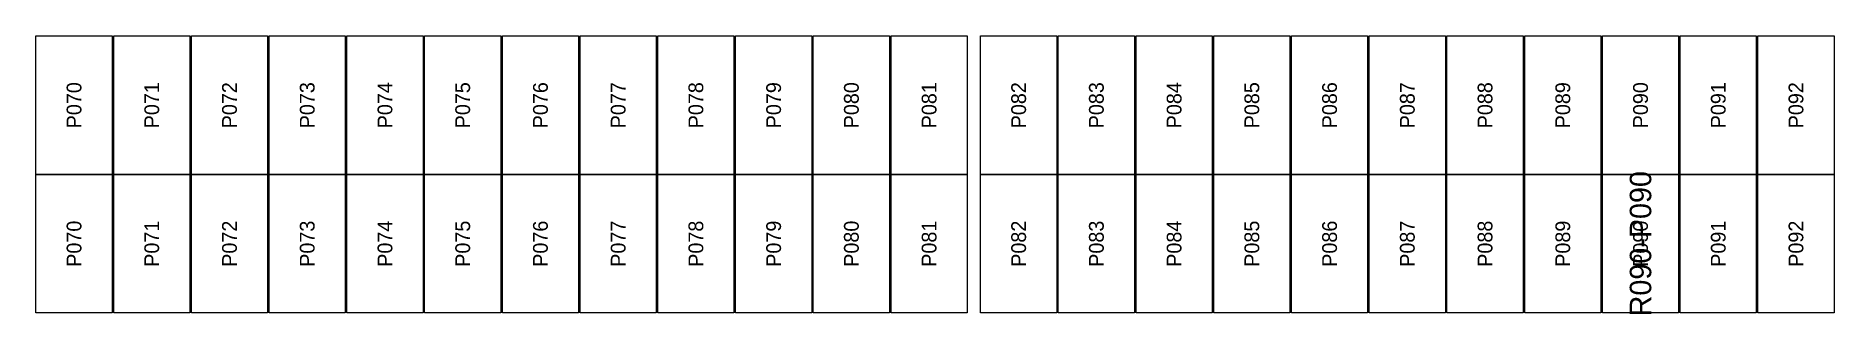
# Model space of a CAD drawing. Extents: x 296295 to 296770, y 651564 to 652121.
# Drawn here: x 296658.69 to 296685.48, y 651759.12 to 651763.27 of the extents above; entities that cross this region are included whole.
import ezdxf
from ezdxf.enums import TextEntityAlignment as Align

# ---------------------------------------------------------------- set-up
doc = ezdxf.new("R2010")
doc.units = 0

msp = doc.modelspace()

# ---------------------------------------------------------------- texts
at = {"layer": 'DEFECT_LABELS'}
msp.add_text('R090-P090', height=0.32, rotation=90, dxfattribs=at).set_placement((296682.593, 651760.172), align=Align.MIDDLE_CENTER)
at = {"layer": 'PANEL_POSITION'}
for s, p in [('P070', (296659.257, 651762.235)), ('P071', (296660.415, 651762.235)), ('P072', (296661.573, 651762.235)), ('P073', (296662.731, 651762.235)), ('P074', (296663.889, 651762.235)), ('P075', (296665.047, 651762.235)), ('P076', (296666.205, 651762.235)), ('P077', (296667.363, 651762.235)), ('P078', (296668.521, 651762.235)), ('P079', (296669.679, 651762.235)), ('P080', (296670.837, 651762.235)), ('P081', (296671.995, 651762.235)), ('P082', (296673.329, 651762.235)), ('P083', (296674.487, 651762.235)), ('P084', (296675.645, 651762.235)), ('P085', (296676.803, 651762.235)), ('P086', (296677.961, 651762.235)), ('P087', (296679.119, 651762.235)), ('P088', (296680.277, 651762.235)), ('P089', (296681.435, 651762.235)), ('P090', (296682.593, 651762.235)), ('P091', (296683.751, 651762.235)), ('P092', (296684.909, 651762.235)), ('P070', (296659.257, 651760.172)), ('P071', (296660.415, 651760.172)), ('P072', (296661.573, 651760.172)), ('P073', (296662.731, 651760.172)), ('P074', (296663.889, 651760.172)), ('P075', (296665.047, 651760.172)), ('P076', (296666.205, 651760.172)), ('P077', (296667.363, 651760.172)), ('P078', (296668.521, 651760.172)), ('P079', (296669.679, 651760.172)), ('P080', (296670.837, 651760.172)), ('P081', (296671.995, 651760.172)), ('P082', (296673.329, 651760.172)), ('P083', (296674.487, 651760.172)), ('P084', (296675.645, 651760.172)), ('P085', (296676.803, 651760.172)), ('P086', (296677.961, 651760.172)), ('P087', (296679.119, 651760.172)), ('P088', (296680.277, 651760.172)), ('P089', (296681.435, 651760.172)), ('P090', (296682.593, 651760.172)), ('P091', (296683.751, 651760.172)), ('P092', (296684.909, 651760.172))]:
    msp.add_text(s, height=0.22, rotation=90, dxfattribs=at).set_placement(p, align=Align.MIDDLE_CENTER)

# ---------------------------------------------------------------- linework, layer by layer
at = {"layer": 'DEFECTIVE_PANELS'}
msp.add_lwpolyline([(296682.026, 651761.204), (296683.16, 651761.204), (296683.16, 651759.141), (296682.026, 651759.141)], close=True, dxfattribs=at)
at = {"layer": 'PANELS_MASTER'}
for points in [[(296658.69, 651763.267), (296659.824, 651763.267), (296659.824, 651761.204), (296658.69, 651761.204)], [(296659.848, 651763.267), (296660.982, 651763.267), (296660.982, 651761.204), (296659.848, 651761.204)], [(296661.006, 651763.267), (296662.14, 651763.267), (296662.14, 651761.204), (296661.006, 651761.204)], [(296662.164, 651763.267), (296663.298, 651763.267), (296663.298, 651761.204), (296662.164, 651761.204)], [(296663.322, 651763.267), (296664.456, 651763.267), (296664.456, 651761.204), (296663.322, 651761.204)], [(296664.48, 651763.267), (296665.614, 651763.267), (296665.614, 651761.204), (296664.48, 651761.204)], [(296665.638, 651763.267), (296666.772, 651763.267), (296666.772, 651761.204), (296665.638, 651761.204)], [(296666.796, 651763.267), (296667.93, 651763.267), (296667.93, 651761.204), (296666.796, 651761.204)], [(296667.954, 651763.267), (296669.088, 651763.267), (296669.088, 651761.204), (296667.954, 651761.204)], [(296669.112, 651763.267), (296670.246, 651763.267), (296670.246, 651761.204), (296669.112, 651761.204)], [(296670.27, 651763.267), (296671.404, 651763.267), (296671.404, 651761.204), (296670.27, 651761.204)], [(296671.428, 651763.267), (296672.562, 651763.267), (296672.562, 651761.204), (296671.428, 651761.204)], [(296672.762, 651763.267), (296673.896, 651763.267), (296673.896, 651761.204), (296672.762, 651761.204)], [(296673.92, 651763.267), (296675.054, 651763.267), (296675.054, 651761.204), (296673.92, 651761.204)], [(296675.078, 651763.267), (296676.212, 651763.267), (296676.212, 651761.204), (296675.078, 651761.204)], [(296676.236, 651763.267), (296677.37, 651763.267), (296677.37, 651761.204), (296676.236, 651761.204)], [(296677.394, 651763.267), (296678.528, 651763.267), (296678.528, 651761.204), (296677.394, 651761.204)], [(296678.552, 651763.267), (296679.686, 651763.267), (296679.686, 651761.204), (296678.552, 651761.204)], [(296679.71, 651763.267), (296680.844, 651763.267), (296680.844, 651761.204), (296679.71, 651761.204)], [(296680.868, 651763.267), (296682.002, 651763.267), (296682.002, 651761.204), (296680.868, 651761.204)], [(296682.026, 651763.267), (296683.16, 651763.267), (296683.16, 651761.204), (296682.026, 651761.204)], [(296683.184, 651763.267), (296684.318, 651763.267), (296684.318, 651761.204), (296683.184, 651761.204)], [(296684.342, 651763.267), (296685.476, 651763.267), (296685.476, 651761.204), (296684.342, 651761.204)], [(296658.69, 651761.204), (296659.824, 651761.204), (296659.824, 651759.141), (296658.69, 651759.141)], [(296659.848, 651761.204), (296660.982, 651761.204), (296660.982, 651759.141), (296659.848, 651759.141)], [(296661.006, 651761.204), (296662.14, 651761.204), (296662.14, 651759.141), (296661.006, 651759.141)], [(296662.164, 651761.204), (296663.298, 651761.204), (296663.298, 651759.141), (296662.164, 651759.141)], [(296663.322, 651761.204), (296664.456, 651761.204), (296664.456, 651759.141), (296663.322, 651759.141)], [(296664.48, 651761.204), (296665.614, 651761.204), (296665.614, 651759.141), (296664.48, 651759.141)], [(296665.638, 651761.204), (296666.772, 651761.204), (296666.772, 651759.141), (296665.638, 651759.141)], [(296666.796, 651761.204), (296667.93, 651761.204), (296667.93, 651759.141), (296666.796, 651759.141)], [(296667.954, 651761.204), (296669.088, 651761.204), (296669.088, 651759.141), (296667.954, 651759.141)], [(296669.112, 651761.204), (296670.246, 651761.204), (296670.246, 651759.141), (296669.112, 651759.141)], [(296670.27, 651761.204), (296671.404, 651761.204), (296671.404, 651759.141), (296670.27, 651759.141)], [(296671.428, 651761.204), (296672.562, 651761.204), (296672.562, 651759.141), (296671.428, 651759.141)], [(296672.762, 651761.204), (296673.896, 651761.204), (296673.896, 651759.141), (296672.762, 651759.141)], [(296673.92, 651761.204), (296675.054, 651761.204), (296675.054, 651759.141), (296673.92, 651759.141)], [(296675.078, 651761.204), (296676.212, 651761.204), (296676.212, 651759.141), (296675.078, 651759.141)], [(296676.236, 651761.204), (296677.37, 651761.204), (296677.37, 651759.141), (296676.236, 651759.141)], [(296677.394, 651761.204), (296678.528, 651761.204), (296678.528, 651759.141), (296677.394, 651759.141)], [(296678.552, 651761.204), (296679.686, 651761.204), (296679.686, 651759.141), (296678.552, 651759.141)], [(296679.71, 651761.204), (296680.844, 651761.204), (296680.844, 651759.141), (296679.71, 651759.141)], [(296680.868, 651761.204), (296682.002, 651761.204), (296682.002, 651759.141), (296680.868, 651759.141)], [(296683.184, 651761.204), (296684.318, 651761.204), (296684.318, 651759.141), (296683.184, 651759.141)], [(296684.342, 651761.204), (296685.476, 651761.204), (296685.476, 651759.141), (296684.342, 651759.141)]]:
    msp.add_lwpolyline(points, close=True, dxfattribs=at)

msp.set_redraw_order([(e.dxf.handle, doc.entitydb.next_handle()) for e in msp.query("TEXT MTEXT ATTDEF DIMENSION ARC_DIMENSION")])  # texts and dimensions are drawn at this point

doc.saveas('drawing.dxf')
